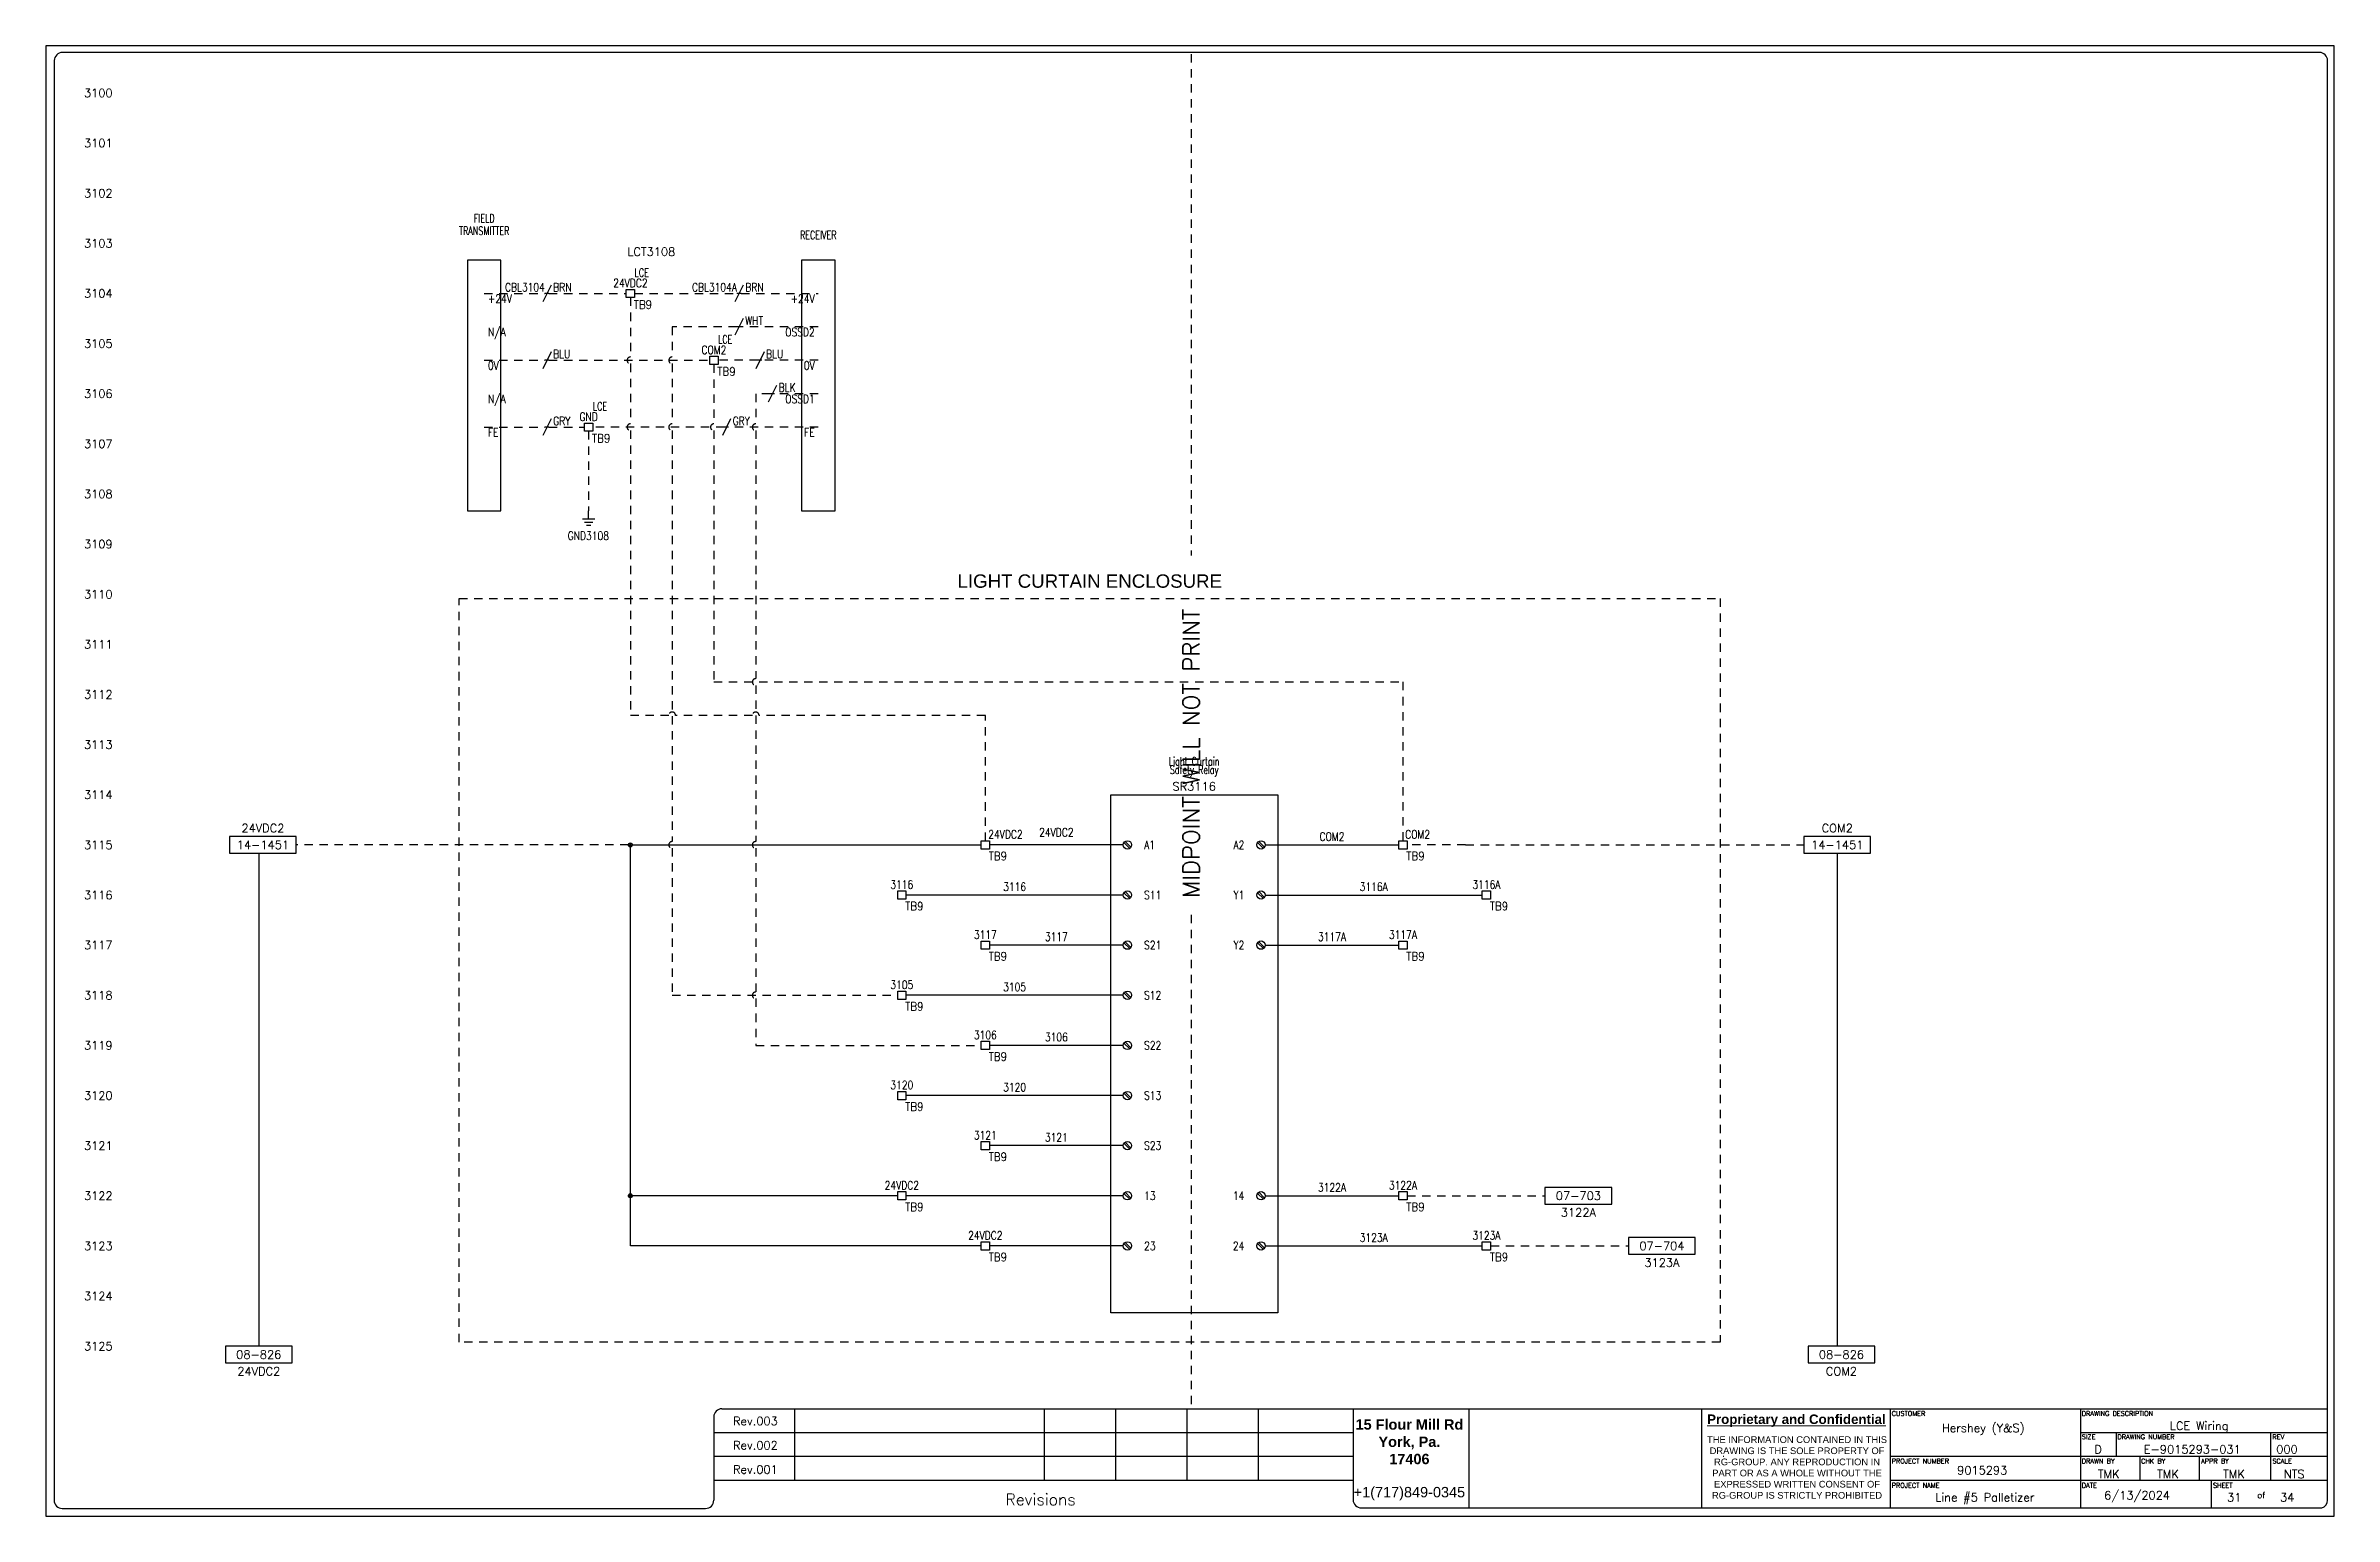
# Model space of a CAD drawing. Header units: inches. Extents: x 0 to 34.2, y 0 to 22.
import ezdxf
from ezdxf.enums import TextEntityAlignment as Align

# ---------------------------------------------------------------- set-up
doc = ezdxf.new("R2010")
doc.units = ezdxf.units.IN
doc.header["$MEASUREMENT"] = 0
doc.linetypes.add('HIDDEN2', pattern=[0.1875, 0.125, -0.0625])
for name, color, linetype in [('BLK_18AWG', 250, 'Continuous'), ('BLU_18AWG', 5, 'Continuous'), ('BLU_WHT_18AWG', 4, 'Continuous'), ('BRN_18AWG', 44, 'Continuous'), ('DESC', 150, 'Continuous'), ('GRY_18AWG', 253, 'Continuous'), ('LOC', 8, 'Continuous'), ('LOCBOX', 3, 'HIDDEN2'), ('MISC', 7, 'Continuous'), ('SYMS', 7, 'Continuous'), ('TAGS', 1, 'Continuous'), ('TB_LABELS', 1, 'Continuous'), ('TERMS', 3, 'Continuous'), ('WHT_18AWG', 7, 'Continuous'), ('WIREFIXED', 7, 'Continuous'), ('WIRENO', 3, 'Continuous'), ('WIREREF', 50, 'Continuous'), ('XREF', 7, 'Continuous')]:
    doc.layers.add(name, color=color, linetype=linetype)
doc.layers.add('MidPoint', color=210, linetype='HIDDEN2', plot=False)
doc.styles.add('Annotative', font='arial.ttf')
doc.styles.add('Fields', font='simplex.shx', dxfattribs={"height": 0.185})
doc.styles.get("Standard").update_dxf_attribs({"font": 'arial.ttf'})
doc.styles.add('Title_Block', font='simplex.shx', dxfattribs={"height": 0.185})
doc.styles.add('WD', font='romans.shx', dxfattribs={"height": 0.185})

msp = doc.modelspace()

# ---------------------------------------------------------------- texts
at = {"style": 'WD'}
for s, p in [('3101', (1, 20.5)), ('3102', (1, 19.75)), ('3103', (1, 19)), ('3104', (1, 18.25)), ('3105', (1, 17.5)), ('3106', (1, 16.75)), ('3107', (1, 16)), ('3108', (1, 15.25)), ('3109', (1, 14.5)), ('3110', (1, 13.75)), ('3111', (1, 13)), ('3112', (1, 12.25)), ('3113', (1, 11.5)), ('3114', (1, 10.75)), ('3115', (1, 10)), ('3116', (1, 9.25)), ('3117', (1, 8.5)), ('3118', (1, 7.75)), ('3119', (1, 7)), ('3120', (1, 6.25)), ('3121', (1, 5.5)), ('3122', (1, 4.75)), ('3123', (1, 4)), ('3124', (1, 3.25)), ('3125', (1, 2.5))]:
    msp.add_text(s, height=0.125, dxfattribs=at).set_placement(p, align=Align.MIDDLE_RIGHT)
at = {"layer": 'LOCBOX'}
msp.add_text('LIGHT CURTAIN ENCLOSURE', height=0.2, dxfattribs=at).set_placement((15.625, 13.787), align=Align.BOTTOM_CENTER)

# ---------------------------------------------------------------- blocks, each defined once
blk = doc.blocks.new('RG_Master_Ver_4_2_2')
at = {"color": 3}
for p, q in [((0.125, 21.734), (0.125, 0.194)), ((34.028, 21.856), (0.25, 21.856)), ((34.15, 0.194), (34.15, 21.734)), ((9.998, 1.441), (9.998, 0.194)), ((10.12, 1.563), (34.15, 1.563)), ((11.207, 1.563), (11.207, 0.496)), ((14.942, 1.563), (14.942, 0.496)), ((16.009, 1.563), (16.009, 0.496)), ((17.076, 1.563), (17.076, 0.496)), ((18.143, 1.563), (18.143, 0.496)), ((19.566, 1.563), (19.566, 0.203)), ((21.3, 1.563), (21.3, 0.072)), ((24.781, 1.562), (24.781, 0.072)), ((27.605, 1.563), (27.605, 0.072)), ((30.451, 1.563), (30.451, 0.072)), ((9.998, 1.207), (19.566, 1.207)), ((30.451, 1.207), (34.15, 1.207)), ((30.984, 1.207), (30.984, 0.852)), ((33.297, 1.207), (33.297, 0.852)), ((9.998, 0.852), (19.566, 0.852)), ((25.107, 0.852), (25.117, 0.852)), ((27.605, 0.852), (34.15, 0.852)), ((27.959, 0.852), (27.961, 0.852)), ((31.34, 0.852), (31.34, 0.496)), ((32.229, 0.852), (32.229, 0.496)), ((33.297, 0.852), (33.297, 0.496)), ((9.998, 0.496), (19.566, 0.496)), ((27.605, 0.496), (34.15, 0.496)), ((32.407, 0.496), (32.407, 0.085)), ((0.247, 0.072), (9.875, 0.072)), ((19.689, 0.081), (34.062, 0.081))]:
    blk.add_line(p, q, dxfattribs=at)
blk.add_lwpolyline([(0, -0.044), (34.25, -0.044), (34.25, 21.956), (0, 21.956)], close=True, dxfattribs=at)
for centre, radius, start, end in [((0.25, 21.734), 0.122, 90, 180), ((34.028, 21.734), 0.122, 0, 90), ((10.12, 1.441), 0.122, 90, 180), ((0.247, 0.194), 0.122, 180, 270), ((9.875, 0.194), 0.122, 270, 360), ((19.689, 0.203), 0.122, 180, 270), ((34.035, 0.192), 0.115, 283.6956, 0.7965)]:
    blk.add_arc(centre, radius, start, end, dxfattribs=at)
at = {"layer": 'MidPoint'}
for p, q in [((17.141, 21.831), (17.141, 14.331)), ((17.141, 8.956), (17.141, 1.581))]:
    blk.add_line(p, q, dxfattribs=at)
at = {"style": 'Title_Block'}
for s, width, heights, insert, char_height, attachment_point in [('\\pxqc;Rev.003', 1.24498, [0], (9.998, 1.442), 0.125, 1), ('\\pxqc;Rev.002', 1.24498, [0], (9.998, 1.08), 0.125, 1), ('\\pxqc;Rev.001', 1.24498, [0], (9.998, 0.717), 0.125, 1), ('\\pxqc;Revisions', 9.42628, [0.392], (14.889, 0.206), 0.17145, 5)]:
    blk.add_mtext_dynamic_manual_height_columns(s, width=width, gutter_width=0.857, heights=heights, dxfattribs=dict(at, insert=insert, char_height=char_height, attachment_point=attachment_point))
at = {"color": 3, "insert": (20.409, 1.406), "char_height": 0.14228, "attachment_point": 2}
blk.add_mtext_dynamic_manual_height_columns('{\\fArial|b1|i0|c0|p34;\\H1.08937x;15 Flour Mill Rd\\PYork, Pa. \\P17406}\\P\\P{\\H1.08937x;+1(717)849-0345}', width=1.73509, gutter_width=0.69, heights=[0], dxfattribs=at)
at = {"color": 3, "linetype": 'Continuous', "lineweight": 20, "insert": (26.201, 1.478), "char_height": 0.14228, "width": 2.80179, "attachment_point": 2, "style": 'Annotative'}
blk.add_mtext('{\\fArial|b1|i0|c0|p34;\\LProprietary and Confidential}', dxfattribs=at)
at = {"color": 3, "insert": (26.21, 1.152), "char_height": 0.1, "width": 2.78538, "attachment_point": 2, "style": 'Annotative'}
blk.add_mtext('THE INFORMATION CONTAINED IN THIS DRAWING IS THE SOLE PROPERTY OF RG-GROUP. ANY REPRODUCTION IN PART OR AS A WHOLE WITHOUT THE EXPRESSED WRITTEN CONSENT OF RG-GROUP IS STRICTLY PROHIBITED', dxfattribs=at)
at = {"insert": (30.807, 0.331), "char_height": 0.125, "attachment_point": 1, "style": 'Fields'}
blk.add_mtext('6/13/2024', dxfattribs=at)
at = {"style": 'Fields'}
for tag, p in [('DESCRIPTION_3', (13.116, 1.307)), ('DRN_3', (15.472, 1.307)), ('CHK_3', (16.529, 1.307)), ('APP_3', (17.552, 1.307)), ('DATE_3', (18.829, 1.307)), ('DRAWING_DESC', (32.229, 1.246)), ('DESCRIPTION_2', (13.116, 0.951)), ('DRN_2', (15.472, 0.951)), ('CHK_2', (16.529, 0.951)), ('APP_2', (17.552, 0.951)), ('DATE_2', (18.829, 0.951)), ('CUSTOMER', (28.997, 1.214)), ('DRAWING_#', (32.125, 0.894)), ('DESCRIPTION_1', (13.116, 0.596)), ('DRN_1', (15.472, 0.596)), ('CHK_1', (16.529, 0.596)), ('APP_1', (17.552, 0.596)), ('DATE_1', (18.829, 0.596)), ('PROJECT_#', (28.981, 0.581)), ('SIZE', (30.715, 0.894)), ('REV', (33.543, 0.894)), ('DRN_BY', (30.875, 0.524)), ('CHK_BY', (31.762, 0.524)), ('APP_BY', (32.75, 0.524)), ('SCALE', (33.652, 0.524)), ('PROJECT_NAME', (29.021, 0.176)), ('SHEETNUM', (32.753, 0.176)), ('TTL_SHTS', (33.547, 0.176))]:
    blk.add_attdef(tag, text='', height=0.125, dxfattribs=at).set_placement(p, align=Align.CENTER)
at = {"style": 'Fields', "flags": 9}
blk.add_attdef('WD_TB', (9.953, 0.194), '', height=0.0638, dxfattribs=at)
at = {"layer": 'MidPoint', "insert": (17.016, 9.206), "char_height": 0.25, "attachment_point": 1, "rotation": 90, "style": 'Fields'}
blk.add_mtext_dynamic_manual_height_columns('MIDPOINT WILL NOT PRINT', width=5.375, gutter_width=0.575, heights=[0], dxfattribs=at)
at = {"layer": 'TB_LABELS', "style": 'WD'}
for s, height, p in [('CUSTOMER', 0.0711, (27.627, 1.528)), ('DRAWING DESCRIPTION', 0.07114, (30.472, 1.528)), ('SIZE', 0.0711, (30.472, 1.179)), ('DRAWING NUMBER', 0.07114, (31.006, 1.179)), ('REV', 0.0711, (33.325, 1.179)), ('PROJECT NUMBER', 0.07114, (27.627, 0.816)), ('DRAWN BY', 0.0711, (30.472, 0.816)), ('CHK BY', 0.0711, (31.359, 0.816)), ('APPR BY', 0.0711, (32.258, 0.816)), ('SCALE', 0.0711, (33.325, 0.816)), ('PROJECT NAME', 0.07114, (27.627, 0.453)), ('DATE', 0.0711, (30.472, 0.453)), ('SHEET', 0.0711, (32.436, 0.453)), ('of', 0.0925, (33.098, 0.318))]:
    blk.add_text(s, height=height, dxfattribs=at).set_placement(p, align=Align.TOP_LEFT)
blk = doc.blocks.new('WD_MLRH')
at = {"style": 'WD'}
blk.add_attdef('RUNGFIRST', text='', height=0.125, dxfattribs=at).set_placement((-0.25, 0), align=Align.MIDDLE_RIGHT)
at = {"style": 'WD', "flags": 1}
for tag, p in [('WIRE-START', (-0.25, -0.356)), ('RUNGHORV', (-0.25, -0.127)), ('WIREMODE', (-0.25, -0.281)), ('RUNGDIST', (-0.25, -0.2)), ('RUNGCNT', (-0.25, -0.237)), ('RUNGINC', (-0.25, -0.163)), ('WIREFMT', (-0.25, -0.321)), ('WIRE-GSUF', (-0.25, -0.396)), ('PH3SPACE', (-0.25, -0.437))]:
    blk.add_attdef(tag, text='', height=0.025, dxfattribs=at).set_placement(p, align=Align.RIGHT)
blk = doc.blocks.new('HCR1_AB_440R_DXR2')
for p, q in [((0, 7.75), (2.5, 7.75)), ((0, 0), (0, 7.75)), ((2.5, 7.75), (2.5, 0)), ((0.198, 7.035), (0.285, 6.948)), ((0.215, 7.052), (0.302, 6.965)), ((2.198, 7.035), (2.285, 6.948)), ((2.215, 7.052), (2.302, 6.965)), ((0.198, 6.285), (0.285, 6.198)), ((0.215, 6.302), (0.302, 6.215)), ((2.198, 6.285), (2.285, 6.198)), ((2.215, 6.302), (2.302, 6.215)), ((0.198, 5.535), (0.285, 5.448)), ((0.215, 5.552), (0.302, 5.465)), ((2.198, 5.535), (2.285, 5.448)), ((2.215, 5.552), (2.302, 5.465)), ((0.215, 4.802), (0.302, 4.715)), ((0.198, 4.785), (0.285, 4.698)), ((0.198, 4.035), (0.285, 3.948)), ((0.215, 4.052), (0.302, 3.965)), ((0.198, 3.285), (0.285, 3.198)), ((0.215, 3.302), (0.302, 3.215)), ((0.198, 2.535), (0.285, 2.448)), ((0.215, 2.552), (0.302, 2.465)), ((0.198, 1.785), (0.285, 1.698)), ((0.215, 1.802), (0.302, 1.715)), ((2.198, 1.785), (2.285, 1.698)), ((2.215, 1.802), (2.302, 1.715)), ((0.198, 1.035), (0.285, 0.948)), ((0.215, 1.052), (0.302, 0.965)), ((2.198, 1.035), (2.285, 0.948)), ((2.215, 1.052), (2.302, 0.965)), ((2.5, 0), (0, 0))]:
    blk.add_line(p, q)
for centre in [(0.25, 7), (2.25, 7), (0.25, 6.25), (2.25, 6.25), (0.25, 5.5), (2.25, 5.5), (0.25, 4.75), (0.25, 4), (0.25, 3.25), (0.25, 2.5), (0.25, 1.75), (2.25, 1.75), (0.25, 1), (2.25, 1)]:
    blk.add_circle(centre, 0.0625)
at = {"style": 'WD', "width": 0.7}
for tag, p in [('DESC1', (1.25, 8.25)), ('INST', (1.25, 8.5)), ('LOC', (1.25, 8.375)), ('DESC2', (1.25, 8.125)), ('DESC3', (1.25, 8))]:
    blk.add_attdef(tag, text='', height=0.125, dxfattribs=at).set_placement(p, align=Align.MIDDLE_CENTER)
at = {"style": 'WD'}
blk.add_attdef('TAG1', text='', height=0.125, dxfattribs=at).set_placement((1.25, 7.875), align=Align.MIDDLE_CENTER)
at = {"style": 'WD', "flags": 9}
for tag, p in [('MFG', (1.25, 7.625)), ('CAT', (1.25, 7.5)), ('ASSYCODE', (1.25, 7.375)), ('FAMILY', (1.25, 7.25))]:
    blk.add_attdef(tag, text='', height=0.125, dxfattribs=at).set_placement(p, align=Align.MIDDLE_CENTER)
at = {"style": 'WD', "flags": 1}
for tag, p in [('X4TERM01', (0.188, 7)), ('X1TERM10', (2.312, 7)), ('X4TERM02', (0.188, 6.25)), ('X1TERM11', (2.312, 6.25)), ('X4TERM03', (0.188, 5.5)), ('X1TERM12', (2.312, 5.5)), ('X4TERM04', (0.188, 4.75)), ('X4TERM05', (0.188, 4)), ('X4TERM08', (0.188, 3.25)), ('X4TERM09', (0.188, 2.5)), ('X4TERM06', (0.188, 1.75)), ('X1TERM13', (2.312, 1.75)), ('X4TERM07', (0.188, 1)), ('X1TERM14', (2.312, 1))]:
    blk.add_attdef(tag, p, '', height=0.005, dxfattribs=at)
at = {"style": 'WD', "width": 0.8}
for tag, p in [('TERM01', (0.5, 7)), ('TERM02', (0.5, 6.25)), ('TERM03', (0.5, 5.5)), ('TERM04', (0.5, 4.75)), ('TERM05', (0.5, 4)), ('TERM08', (0.5, 3.25)), ('TERM09', (0.5, 2.5)), ('TERM06', (0.5, 1.75)), ('TERM07', (0.5, 1))]:
    blk.add_attdef(tag, text='', height=0.125, dxfattribs=at).set_placement(p, align=Align.MIDDLE_LEFT)
for tag, p in [('TERM10', (2, 7)), ('TERM11', (2, 6.25)), ('TERM12', (2, 5.5)), ('TERM13', (2, 1.75)), ('TERM14', (2, 1))]:
    blk.add_attdef(tag, text='', height=0.125, dxfattribs=at).set_placement(p, align=Align.MIDDLE_RIGHT)
blk = doc.blocks.new('HT0W01')
for p, q in [((-0.062, 0.062), (0.062, 0.062)), ((-0.062, -0.062), (-0.062, 0.062)), ((0.062, 0.062), (0.062, -0.062)), ((0.062, -0.062), (-0.062, -0.062))]:
    blk.add_line(p, q)
at = {"style": 'WD'}
for tag, p, width in [('INST', (0.062, 0.42), 0.7), ('LOC', (0.062, 0.25), 0.7), ('DESC1', (0.05, -0.385), 0.8)]:
    blk.add_attdef(tag, p, '', height=0.125, dxfattribs=dict(at, width=width))
at = {"linetype": 'Continuous', "style": 'WD', "width": 0.8, "flags": 8}
blk.add_attdef('WIRENO', text='', height=0.125, dxfattribs=at).set_placement((0, 0.094), align=Align.CENTER)
at = {"style": 'WD', "flags": 1}
for tag, p, height in [('X4TERM01', (-0.062, 0), 0.0125), ('X4TERMDESC01', (-0.055, -0.023), 0.025), ('X2TERMDESC01', (-0.006, 0.029), 0.025), ('STRIPSEQ', (0, 0), 0.00125), ('X2TERM01', (0, 0.062), 0.0125), ('X1TERMDESC01', (0.039, 0.007), 0.025), ('X1TERM01', (0.062, 0), 0.0125), ('LINKTERM', (0, -0.002), 0.00125), ('X8TERM01', (0, -0.062), 0.0125), ('X8TERMDESC01', (0, -0.054), 0.025)]:
    blk.add_attdef(tag, p, '', height=height, dxfattribs=at)
at = {"linetype": 'Continuous', "style": 'WD', "width": 0.8, "flags": 1}
blk.add_attdef('MFG', text='', height=0.109, dxfattribs=at).set_placement((0.088, -0.406), align=Align.RIGHT)
at = {"linetype": 'Continuous', "style": 'WD'}
for tag, p, height, width, flags in [('TAGSTRIP', (0.05, -0.229), 0.125, 0.9, 8), ('CAT', (0.213, -0.406), 0.109, 0.8, 1), ('DESC2', (0.05, -0.541), 0.125, 0.8, 8), ('DESC3', (0.05, -0.698), 0.125, 0.8, 8)]:
    blk.add_attdef(tag, p, '', height=height, dxfattribs=dict(at, width=width, flags=flags))
at = {"style": 'WD', "width": 0.7, "flags": 1}
blk.add_attdef('ASSYCODE', (0.062, -0.281), '', height=0.01, dxfattribs=at)
blk = doc.blocks.new('WD_WNH')
at = {"linetype": 'Continuous', "style": 'WD', "width": 0.8}
blk.add_attdef('WIRENO', text='', height=0.125, dxfattribs=at).set_placement((0, 0.062), align=Align.CENTER)
at = {"style": 'WD', "flags": 1}
for tag, p in [('W01USER', (0, 0.078)), ('W02USER', (0, 0.07)), ('W03USER', (0, 0.062)), ('W04USER', (0, 0.055)), ('W05USER', (0, 0.047)), ('W06USER', (0, 0.039)), ('W07USER', (0, 0.031)), ('W08USER', (0, 0.023)), ('W09USER', (0, 0.016)), ('W10USER', (0, 0.008))]:
    blk.add_attdef(tag, text='', height=0.005, dxfattribs=at).set_placement(p, align=Align.CENTER)
blk = doc.blocks.new('HDV1_LC_XMITTER_01')
for points in [[(0, 0), (0.5, 0), (0.5, 3.75), (0, 3.75)], [(5, 0), (5.5, 0), (5.5, 3.75), (5, 3.75)]]:
    blk.add_lwpolyline(points, close=True)
at = {"style": 'WD', "width": 0.7}
for tag, p in [('INST', (0.25, 4.438)), ('DESC1', (0.25, 4.125)), ('LOC', (0.25, 4.312)), ('DESC2', (5.25, 4.062)), ('DESC3', (0.25, 3.938)), ('XREF', (0.25, 0.062))]:
    blk.add_attdef(tag, text='', height=0.125, dxfattribs=at).set_placement(p, align=Align.CENTER)
at = {"style": 'WD'}
for tag, p, height, flags in [('FAMILY', (0.455, 3.777), 0.01, 9), ('X1TERM01', (0.25, 3.25), 0.005, 1), ('X4TERM06', (5.25, 3.25), 0.005, 1), ('X1TERM02', (0.25, 2.75), 0.005, 1), ('X4TERM07', (5.25, 2.75), 0.005, 1), ('X1TERM03', (0.25, 2.25), 0.005, 1), ('X4TERM08', (5.25, 2.25), 0.005, 1), ('X1TERM04', (0.25, 1.75), 0.005, 1), ('X4TERM09', (5.25, 1.75), 0.005, 1), ('X1TERM05', (0.25, 1.25), 0.005, 1), ('X4TERM10', (5.25, 1.25), 0.005, 1)]:
    blk.add_attdef(tag, p, '', height=height, dxfattribs=dict(at, flags=flags))
blk.add_attdef('TAG1', text='', height=0.125, dxfattribs=at).set_placement((2.75, 3.812), align=Align.CENTER)
at = {"style": 'WD', "flags": 9}
for tag, p in [('ASSYCODE', (0.48, 3.696)), ('MFG', (0.478, 3.714)), ('CAT', (0.48, 3.733))]:
    blk.add_attdef(tag, text='', height=0.01, dxfattribs=at).set_placement(p, align=Align.CENTER)
at = {"style": 'WD', "width": 0.8}
for tag, p in [('TERM01', (0.305, 3.235)), ('TERM02', (0.305, 2.735)), ('TERM03', (0.305, 2.235)), ('TERM04', (0.305, 1.735)), ('TERM05', (0.305, 1.235))]:
    blk.add_attdef(tag, text='', height=0.125, dxfattribs=at).set_placement(p, align=Align.TOP_LEFT)
for tag, p in [('TERM06', (5.195, 3.235)), ('TERM07', (5.195, 2.735)), ('TERM08', (5.195, 2.235)), ('TERM09', (5.195, 1.735)), ('TERM10', (5.195, 1.235))]:
    blk.add_attdef(tag, text='', height=0.125, dxfattribs=at).set_placement(p, align=Align.TOP_RIGHT)
blk = doc.blocks.new('VGND2')
for p, q in [((0, -0.125), (0, 0)), ((0.09375, -0.125), (-0.09375, -0.125)), ((-0.0625, -0.171875), (0.0625, -0.171875)), ((-0.03125, -0.21875), (0.03125, -0.21875))]:
    blk.add_line(p, q)
at = {"style": 'WD', "flags": 1}
for tag in ['ASSYCODE', 'X2TERM01', 'CAT', 'FAMILY', 'MFG']:
    blk.add_attdef(tag, (0, 0), '', height=0.01, dxfattribs=at)
at = {"style": 'WD', "width": 0.8}
for tag, p in [('INST', (0.15625, 0.125)), ('LOC', (0.15625, -0.03125)), ('TAG1', (0.15625, -0.1875)), ('DESC1', (0.15625, -0.34375)), ('DESC2', (0.15625, -0.5))]:
    blk.add_attdef(tag, text='', height=0.125, dxfattribs=at).set_placement(p, align=Align.MIDDLE_LEFT)
blk = doc.blocks.new('WDDOT')
for radius in [0.03, 0.0187, 0.00929]:
    blk.add_circle((0, 0), radius)
blk = doc.blocks.new('HA2S1_REF_1')
for p, q in [((0, 0.25), (0, 0)), ((1, 0.25), (0, 0.25)), ((0, 0), (1, 0)), ((1, 0), (1, 0.25))]:
    blk.add_line(p, q)
at = {"style": 'WD', "flags": 1}
blk.add_attdef('SIGCODE', text='', height=0.125, dxfattribs=at).set_placement((0.5, 0.3125), align=Align.CENTER)
at = {"style": 'WD'}
for tag, p in [('XREF', (0.5, 0.0625)), ('DESC1', (0.5, -0.1875))]:
    blk.add_attdef(tag, text='', height=0.125, dxfattribs=at).set_placement(p, align=Align.CENTER)
blk = doc.blocks.new('HA2D1_REF_1')
for p, q in [((0, 0.25), (0, 0)), ((1, 0.25), (0, 0.25)), ((0, 0), (1, 0)), ((1, 0), (1, 0.25))]:
    blk.add_line(p, q)
at = {"style": 'WD'}
for tag, p in [('DESC1', (0.5, 0.3125)), ('XREF', (0.5, 0.0625))]:
    blk.add_attdef(tag, text='', height=0.125, dxfattribs=at).set_placement(p, align=Align.CENTER)
at = {"style": 'WD', "flags": 1}
blk.add_attdef('SIGCODE', text='', height=0.125, dxfattribs=at).set_placement((0.5, -0.125), align=Align.CENTER)
blk = doc.blocks.new('HW01')
for p, q in [((0.062, 0.125), (-0.062, -0.125)), ((0.031, 0), (-0.031, 0))]:
    blk.add_line(p, q)
at = {"style": 'WD', "width": 0.7, "flags": 1}
for tag, p in [('INST', (0, 0.357)), ('LOC', (0, 0.188)), ('DESC1', (0, -0.456)), ('XREF', (0, -0.3)), ('DESC2', (0, -0.613))]:
    blk.add_attdef(tag, text='', height=0.125, dxfattribs=at).set_placement(p, align=Align.CENTER)
at = {"style": 'WD', "width": 0.8}
blk.add_attdef('TAG1', text='', height=0.125, dxfattribs=at).set_placement((-0.031, 0.031), align=Align.RIGHT)
at = {"style": 'WD', "flags": 1}
for tag, p in [('X4TERM01', (-0.031, 0)), ('X1TERM01', (0.031, 0))]:
    blk.add_attdef(tag, p, '', height=0.0125, dxfattribs=at)
at = {"linetype": 'Continuous', "style": 'WD', "flags": 9}
blk.add_attdef('ASSYCODE', text='', height=0.01, dxfattribs=at).set_placement((0.029, 0.042), align=Align.CENTER)
at = {"style": 'WD'}
for tag, p in [('X2LINK', (0, 0.125)), ('X8LINK', (0, -0.125))]:
    blk.add_attdef(tag, p, '', height=0.01, dxfattribs=at)
at = {"style": 'WD', "flags": 9}
blk.add_attdef('FAMILY', text='', height=0.01, dxfattribs=at).set_placement((0.023, 0.118), align=Align.CENTER)
at = {"style": 'WD', "width": 0.8}
blk.add_attdef('RATING1', (0.094, 0.031), '', height=0.125, dxfattribs=at)
at = {"style": 'WD', "width": 0.8, "flags": 1}
blk.add_attdef('MFG', text='', height=0.0938, dxfattribs=at).set_placement((-0.125, -0.031), align=Align.TOP_RIGHT)
blk.add_attdef('CAT', text='', height=0.0938, dxfattribs=at).set_placement((0.031, -0.031), align=Align.TOP_LEFT)
blk = doc.blocks.new('HW02')
for p, q in [((0.062, 0.125), (-0.062, -0.125)), ((0.031, 0), (-0.031, 0))]:
    blk.add_line(p, q)
at = {"style": 'WD', "width": 0.7, "flags": 1}
for tag, p in [('INST', (0, 0.357)), ('LOC', (0, 0.188)), ('DESC1', (0, -0.456)), ('XREF', (0, -0.3)), ('DESC2', (0, -0.613))]:
    blk.add_attdef(tag, text='', height=0.125, dxfattribs=at).set_placement(p, align=Align.CENTER)
at = {"style": 'WD', "width": 0.8}
blk.add_attdef('TAG2', text='', height=0.125, dxfattribs=at).set_placement((-0.031, 0.031), align=Align.RIGHT)
at = {"style": 'WD', "flags": 1}
for tag, p in [('X4TERM01', (-0.031, 0)), ('X1TERM01', (0.031, 0))]:
    blk.add_attdef(tag, p, '', height=0.0125, dxfattribs=at)
at = {"style": 'WD'}
for tag, p in [('X2LINK', (0, 0.125)), ('X8LINK', (0, -0.125))]:
    blk.add_attdef(tag, p, '', height=0.01, dxfattribs=at)
at = {"style": 'WD', "flags": 9}
blk.add_attdef('FAMILY', text='', height=0.01, dxfattribs=at).set_placement((0.023, 0.118), align=Align.CENTER)
at = {"style": 'WD', "width": 0.8}
blk.add_attdef('RATING1', (0.094, 0.031), '', height=0.125, dxfattribs=at)

# ---------------------------------------------------------------- linework, layer by layer
at = {"layer": 'BLK_18AWG', "linetype": 'HIDDEN2'}
for p, q in [((10.625, 16.75), (10.625, 16.3)), ((10.844, 16.75), (10.625, 16.75)), ((11.562, 16.75), (10.906, 16.75)), ((10.625, 16.2), (10.625, 12.488)), ((10.625, 12.387), (10.625, 10.05)), ((10.625, 9.95), (10.625, 7.8)), ((10.625, 7.7), (10.625, 7)), ((10.625, 7), (14, 7))]:
    msp.add_line(p, q, dxfattribs=at)
for centre in [(10.625, 16.25), (10.625, 12.438), (10.625, 10), (10.625, 7.75)]:
    msp.add_arc(centre, 0.05, 90, 270, dxfattribs=at)
at = {"layer": 'BLU_18AWG', "linetype": 'HIDDEN2'}
for p, q in [((6.562, 17.25), (7.469, 17.25)), ((7.531, 17.25), (9.938, 17.25)), ((10, 17.188), (10, 16.3)), ((10.656, 17.25), (10.062, 17.25)), ((11.562, 17.25), (10.719, 17.25)), ((10, 16.2), (10, 12.438)), ((10, 12.438), (20.312, 12.438)), ((20.312, 12.438), (20.312, 10.062)), ((8.72, 10), (3.75, 10)), ((20.375, 4.75), (22.438, 4.75)), ((21.625, 4), (23.688, 4))]:
    msp.add_line(p, q, dxfattribs=at)
at = {"layer": 'BLU_18AWG'}
for p, q in [((8.75, 10), (14, 10)), ((8.75, 4), (8.75, 10)), ((16.125, 10), (14.125, 10)), ((3.188, 9.875), (3.188, 2.5)), ((16.125, 9.25), (12.875, 9.25)), ((18.25, 9.25), (21.5, 9.25)), ((16.125, 8.5), (14.125, 8.5)), ((18.25, 8.5), (20.25, 8.5)), ((16.125, 7.75), (12.875, 7.75)), ((16.125, 7), (14.125, 7)), ((16.125, 6.25), (12.875, 6.25)), ((16.125, 5.5), (14.125, 5.5)), ((12.75, 4.75), (8.75, 4.75)), ((16.125, 4.75), (12.875, 4.75)), ((18.25, 4.75), (20.25, 4.75)), ((14, 4), (8.75, 4)), ((16.125, 4), (14.125, 4)), ((18.25, 4), (21.5, 4))]:
    msp.add_line(p, q, dxfattribs=at)
at = {"layer": 'BLU_18AWG', "linetype": 'HIDDEN2'}
msp.add_arc((10, 16.25), 0.05, 90, 270, dxfattribs=at)
at = {"layer": 'BLU_WHT_18AWG'}
for p, q in [((18.25, 10), (20.25, 10)), ((26.812, 9.875), (26.812, 2.5))]:
    msp.add_line(p, q, dxfattribs=at)
at = {"layer": 'BLU_WHT_18AWG', "linetype": 'HIDDEN2'}
for q in [(20.375, 10), (26.312, 10)]:
    msp.add_line((21.25, 10), q, dxfattribs=at)
at = {"layer": 'BRN_18AWG', "linetype": 'HIDDEN2'}
for p, q in [((6.562, 18.25), (7.469, 18.25)), ((7.531, 18.25), (8.688, 18.25)), ((8.75, 18.188), (8.75, 17.3)), ((8.812, 18.25), (10.344, 18.25)), ((10.406, 18.25), (11.562, 18.25)), ((8.75, 17.2), (8.75, 16.3)), ((8.75, 16.2), (8.75, 11.938)), ((9.325, 11.938), (8.75, 11.938)), ((10.575, 11.938), (9.425, 11.938)), ((14.062, 11.938), (10.675, 11.938)), ((14.062, 10.062), (14.062, 11.938))]:
    msp.add_line(p, q, dxfattribs=at)
for centre, start, end in [((8.75, 17.25), 90, 270), ((8.75, 16.25), 90, 270), ((9.375, 11.938), 0, 180), ((10.625, 11.938), 0, 180)]:
    msp.add_arc(centre, 0.05, start, end, dxfattribs=at)
at = {"layer": 'GRY_18AWG', "linetype": 'HIDDEN2'}
for p, q in [((6.562, 16.25), (7.469, 16.25)), ((7.531, 16.25), (8.062, 16.25)), ((8.125, 16.188), (8.125, 15)), ((10.156, 16.25), (8.188, 16.25)), ((11.562, 16.25), (10.219, 16.25))]:
    msp.add_line(p, q, dxfattribs=at)
at = {"layer": 'LOCBOX'}
msp.add_lwpolyline([(6.188, 13.688), (25.062, 13.688), (25.062, 2.562), (6.188, 2.562)], close=True, dxfattribs=at)
at = {"layer": 'WHT_18AWG', "linetype": 'HIDDEN2'}
for p, q in [((9.375, 17.75), (9.375, 17.3)), ((10.344, 17.75), (9.375, 17.75)), ((11.562, 17.75), (10.406, 17.75)), ((9.375, 17.2), (9.375, 16.3)), ((9.375, 16.2), (9.375, 10.05)), ((9.375, 9.95), (9.375, 7.75)), ((9.375, 7.75), (12.75, 7.75))]:
    msp.add_line(p, q, dxfattribs=at)
for centre in [(9.375, 17.25), (9.375, 16.25), (9.375, 10)]:
    msp.add_arc(centre, 0.05, 90, 270, dxfattribs=at)

# ---------------------------------------------------------------- block references
ref = msp.add_blockref('RG_Master_Ver_4_2_2', (0, 0))
ref.add_attrib('CUSTOMER', 'Hershey (Y&S)', dxfattribs={"height": 0.125, "style": 'Fields'}).set_placement((28.997, 1.214), align=Align.CENTER)
ref.add_attrib('DRAWING_DESC', 'LCE Wiring', dxfattribs={"height": 0.125, "style": 'Fields'}).set_placement((32.229, 1.246), align=Align.CENTER)
ref.add_attrib('PROJECT_#', '9015293', dxfattribs={"height": 0.125, "style": 'Fields'}).set_placement((28.981, 0.581), align=Align.CENTER)
ref.add_attrib('PROJECT_NAME', 'Line #5 Palletizer', dxfattribs={"height": 0.125, "style": 'Fields'}).set_placement((29.021, 0.176), align=Align.CENTER)
ref.add_attrib('SIZE', 'D', dxfattribs={"height": 0.125, "style": 'Fields'}).set_placement((30.715, 0.894), align=Align.CENTER)
ref.add_attrib('APP_BY', 'TMK', dxfattribs={"height": 0.125, "style": 'Fields'}).set_placement((32.75, 0.524), align=Align.CENTER)
ref.add_attrib('DRAWING_#', 'E-9015293-031', dxfattribs={"height": 0.125, "style": 'Fields'}).set_placement((32.125, 0.894), align=Align.CENTER)
ref.add_attrib('REV', '000', dxfattribs={"height": 0.125, "style": 'Fields'}).set_placement((33.543, 0.894), align=Align.CENTER)
ref.add_attrib('SCALE', 'NTS', dxfattribs={"height": 0.125, "style": 'Fields'}).set_placement((33.652, 0.524), align=Align.CENTER)
ref.add_attrib('DRN_BY', 'TMK', dxfattribs={"height": 0.125, "style": 'Fields'}).set_placement((30.875, 0.524), align=Align.CENTER)
ref.add_attrib('CHK_BY', 'TMK', dxfattribs={"height": 0.125, "style": 'Fields'}).set_placement((31.762, 0.524), align=Align.CENTER)
ref.add_attrib('SHEETNUM', '31', dxfattribs={"height": 0.125, "style": 'Fields'}).set_placement((32.753, 0.176), align=Align.CENTER)
ref.add_attrib('TTL_SHTS', '34', dxfattribs={"height": 0.125, "style": 'Fields'}).set_placement((33.547, 0.176), align=Align.CENTER)
msp.add_blockref('WD_MLRH', (1.25, 21.25)).add_auto_attribs({'RUNGFIRST': '3100'})
at = {"layer": 'SYMS'}
ref = msp.add_blockref('HDV1_LC_XMITTER_01', (6.312, 15), dxfattribs=at)
ref.add_attrib('TAG1', 'LCT3108', dxfattribs={"layer": 'TAGS', "height": 0.125, "style": 'WD'}).set_placement((9.062, 18.812), align=Align.CENTER)
ref.add_attrib('DESC1', 'TRANSMITTER', dxfattribs={"layer": 'DESC', "height": 0.125, "style": 'WD', "width": 0.7}).set_placement((6.562, 19.125), align=Align.CENTER)
ref.add_attrib('DESC2', 'RECEIVER', dxfattribs={"layer": 'DESC', "height": 0.125, "style": 'WD', "width": 0.7}).set_placement((11.562, 19.062), align=Align.CENTER)
ref.add_attrib('LOC', 'FIELD', dxfattribs={"layer": 'LOC', "height": 0.125, "style": 'WD', "width": 0.7}).set_placement((6.562, 19.312), align=Align.CENTER)
ref.add_attrib('TERM01', '+24V', dxfattribs={"layer": 'TERMS', "height": 0.125, "style": 'WD', "width": 0.8}).set_placement((6.617, 18.235), align=Align.TOP_LEFT)
ref.add_attrib('TERM02', 'N/A', dxfattribs={"layer": 'TERMS', "height": 0.125, "style": 'WD', "width": 0.8}).set_placement((6.617, 17.735), align=Align.TOP_LEFT)
ref.add_attrib('TERM03', '0V', dxfattribs={"layer": 'TERMS', "height": 0.125, "style": 'WD', "width": 0.8}).set_placement((6.617, 17.235), align=Align.TOP_LEFT)
ref.add_attrib('TERM04', 'N/A', dxfattribs={"layer": 'TERMS', "height": 0.125, "style": 'WD', "width": 0.8}).set_placement((6.617, 16.735), align=Align.TOP_LEFT)
ref.add_attrib('TERM05', 'FE', dxfattribs={"layer": 'TERMS', "height": 0.125, "style": 'WD', "width": 0.8}).set_placement((6.617, 16.235), align=Align.TOP_LEFT)
ref.add_attrib('TERM06', '+24V', dxfattribs={"layer": 'TERMS', "height": 0.125, "style": 'WD', "width": 0.8}).set_placement((11.508, 18.235), align=Align.TOP_RIGHT)
ref.add_attrib('TERM07', 'OSSD2', dxfattribs={"layer": 'TERMS', "height": 0.125, "style": 'WD', "width": 0.8}).set_placement((11.508, 17.735), align=Align.TOP_RIGHT)
ref.add_attrib('TERM08', '0V', dxfattribs={"layer": 'TERMS', "height": 0.125, "style": 'WD', "width": 0.8}).set_placement((11.508, 17.235), align=Align.TOP_RIGHT)
ref.add_attrib('TERM09', 'OSSD1', dxfattribs={"layer": 'TERMS', "height": 0.125, "style": 'WD', "width": 0.8}).set_placement((11.508, 16.735), align=Align.TOP_RIGHT)
ref.add_attrib('TERM10', 'FE', dxfattribs={"layer": 'TERMS', "height": 0.125, "style": 'WD', "width": 0.8}).set_placement((11.508, 16.235), align=Align.TOP_RIGHT)
ref = msp.add_blockref('HT0W01', (8.75, 18.25), dxfattribs=at)
ref.add_attrib('LOC', 'LCE', (8.812, 18.5), dxfattribs={"layer": 'LOC', "height": 0.125, "style": 'WD', "width": 0.7})
ref.add_attrib('WIRENO', '24VDC2', dxfattribs={"layer": 'WIREREF', "linetype": 'Continuous', "height": 0.125, "style": 'WD', "width": 0.8, "flags": 8}).set_placement((8.75, 18.344), align=Align.CENTER)
ref.add_attrib('TAGSTRIP', 'TB9', (8.8, 18.021), dxfattribs={"layer": 'TAGS', "linetype": 'Continuous', "height": 0.125, "style": 'WD', "width": 0.9, "flags": 8})
ref = msp.add_blockref('HW01', (7.5, 18.25), dxfattribs=at)
ref.add_attrib('RATING1', 'BRN', (7.594, 18.281), dxfattribs={"layer": 'MISC', "height": 0.125, "style": 'WD', "width": 0.8})
ref.add_attrib('TAG1', 'CBL3104', dxfattribs={"layer": 'TAGS', "height": 0.125, "style": 'WD', "width": 0.8}).set_placement((7.469, 18.281), align=Align.RIGHT)
ref = msp.add_blockref('HW01', (10.375, 18.25), dxfattribs=at)
ref.add_attrib('RATING1', 'BRN', (10.469, 18.281), dxfattribs={"layer": 'MISC', "height": 0.125, "style": 'WD', "width": 0.8})
ref.add_attrib('TAG1', 'CBL3104A', dxfattribs={"layer": 'TAGS', "height": 0.125, "style": 'WD', "width": 0.8}).set_placement((10.344, 18.281), align=Align.RIGHT)
ref = msp.add_blockref('HW02', (10.375, 17.75), dxfattribs=at)
ref.add_attrib('RATING1', 'WHT', (10.469, 17.781), dxfattribs={"layer": 'MISC', "height": 0.125, "style": 'WD', "width": 0.8})
ref = msp.add_blockref('HT0W01', (10, 17.25), dxfattribs=at)
ref.add_attrib('LOC', 'LCE', (10.062, 17.5), dxfattribs={"layer": 'LOC', "height": 0.125, "style": 'WD', "width": 0.7})
ref.add_attrib('WIRENO', 'COM2', dxfattribs={"layer": 'WIREREF', "linetype": 'Continuous', "height": 0.125, "style": 'WD', "width": 0.8, "flags": 8}).set_placement((10, 17.344), align=Align.CENTER)
ref.add_attrib('TAGSTRIP', 'TB9', (10.05, 17.021), dxfattribs={"layer": 'TAGS', "linetype": 'Continuous', "height": 0.125, "style": 'WD', "width": 0.9, "flags": 8})
ref = msp.add_blockref('HW02', (7.5, 17.25), dxfattribs=at)
ref.add_attrib('RATING1', 'BLU', (7.594, 17.281), dxfattribs={"layer": 'MISC', "height": 0.125, "style": 'WD', "width": 0.8})
ref = msp.add_blockref('HW02', (10.688, 17.25), dxfattribs=at)
ref.add_attrib('RATING1', 'BLU', (10.781, 17.281), dxfattribs={"layer": 'MISC', "height": 0.125, "style": 'WD', "width": 0.8})
ref = msp.add_blockref('HW02', (10.875, 16.75), dxfattribs=at)
ref.add_attrib('RATING1', 'BLK', (10.969, 16.781), dxfattribs={"layer": 'MISC', "height": 0.125, "style": 'WD', "width": 0.8})
ref = msp.add_blockref('HT0W01', (8.125, 16.25), dxfattribs=at)
ref.add_attrib('LOC', 'LCE', (8.188, 16.5), dxfattribs={"layer": 'LOC', "height": 0.125, "style": 'WD', "width": 0.7})
ref.add_attrib('WIRENO', 'GND', dxfattribs={"layer": 'WIREREF', "linetype": 'Continuous', "height": 0.125, "style": 'WD', "width": 0.8, "flags": 8}).set_placement((8.125, 16.344), align=Align.CENTER)
ref.add_attrib('TAGSTRIP', 'TB9', (8.175, 16.021), dxfattribs={"layer": 'TAGS', "linetype": 'Continuous', "height": 0.125, "style": 'WD', "width": 0.9, "flags": 8})
ref = msp.add_blockref('HW02', (7.5, 16.25), dxfattribs=at)
ref.add_attrib('RATING1', 'GRY', (7.594, 16.281), dxfattribs={"layer": 'MISC', "height": 0.125, "style": 'WD', "width": 0.8})
ref = msp.add_blockref('HW02', (10.188, 16.25), dxfattribs=at)
ref.add_attrib('RATING1', 'GRY', (10.281, 16.281), dxfattribs={"layer": 'MISC', "height": 0.125, "style": 'WD', "width": 0.8})
ref = msp.add_blockref('VGND2', (8.125, 15), dxfattribs=at)
ref.add_attrib('TAG1', 'GND3108', dxfattribs={"layer": 'TAGS', "height": 0.125, "style": 'WD', "width": 0.8}).set_placement((7.812, 14.625), align=Align.MIDDLE_LEFT)
ref = msp.add_blockref('HCR1_AB_440R_DXR2', (15.938, 3), dxfattribs=at)
ref.add_attrib('TERM14', '24', dxfattribs={"layer": 'TERMS', "height": 0.125, "style": 'WD', "width": 0.8}).set_placement((17.938, 4), align=Align.MIDDLE_RIGHT)
ref.add_attrib('TERM13', '14', dxfattribs={"layer": 'TERMS', "height": 0.125, "style": 'WD', "width": 0.8}).set_placement((17.938, 4.75), align=Align.MIDDLE_RIGHT)
ref.add_attrib('TERM12', 'Y2', dxfattribs={"layer": 'TERMS', "height": 0.125, "style": 'WD', "width": 0.8}).set_placement((17.938, 8.5), align=Align.MIDDLE_RIGHT)
ref.add_attrib('TERM11', 'Y1', dxfattribs={"layer": 'TERMS', "height": 0.125, "style": 'WD', "width": 0.8}).set_placement((17.938, 9.25), align=Align.MIDDLE_RIGHT)
ref.add_attrib('TERM10', 'A2', dxfattribs={"layer": 'TERMS', "height": 0.125, "style": 'WD', "width": 0.8}).set_placement((17.938, 10), align=Align.MIDDLE_RIGHT)
ref.add_attrib('TERM07', '23', dxfattribs={"layer": 'TERMS', "height": 0.125, "style": 'WD', "width": 0.8}).set_placement((16.438, 4), align=Align.MIDDLE_LEFT)
ref.add_attrib('TERM06', '13', dxfattribs={"layer": 'TERMS', "height": 0.125, "style": 'WD', "width": 0.8}).set_placement((16.438, 4.75), align=Align.MIDDLE_LEFT)
ref.add_attrib('TERM05', 'S22', dxfattribs={"layer": 'TERMS', "height": 0.125, "style": 'WD', "width": 0.8}).set_placement((16.438, 7), align=Align.MIDDLE_LEFT)
ref.add_attrib('TERM04', 'S12', dxfattribs={"layer": 'TERMS', "height": 0.125, "style": 'WD', "width": 0.8}).set_placement((16.438, 7.75), align=Align.MIDDLE_LEFT)
ref.add_attrib('TERM03', 'S21', dxfattribs={"layer": 'TERMS', "height": 0.125, "style": 'WD', "width": 0.8}).set_placement((16.438, 8.5), align=Align.MIDDLE_LEFT)
ref.add_attrib('TERM02', 'S11', dxfattribs={"layer": 'TERMS', "height": 0.125, "style": 'WD', "width": 0.8}).set_placement((16.438, 9.25), align=Align.MIDDLE_LEFT)
ref.add_attrib('TERM01', 'A1', dxfattribs={"layer": 'TERMS', "height": 0.125, "style": 'WD', "width": 0.8}).set_placement((16.438, 10), align=Align.MIDDLE_LEFT)
ref.add_attrib('TAG1', 'SR3116', dxfattribs={"layer": 'TAGS', "height": 0.125, "style": 'WD'}).set_placement((17.188, 10.875), align=Align.MIDDLE_CENTER)
ref.add_attrib('DESC1', 'Light Curtain', dxfattribs={"layer": 'DESC', "height": 0.125, "style": 'WD', "width": 0.7}).set_placement((17.188, 11.25), align=Align.MIDDLE_CENTER)
ref.add_attrib('DESC2', 'Safety Relay', dxfattribs={"layer": 'DESC', "height": 0.125, "style": 'WD', "width": 0.7}).set_placement((17.188, 11.125), align=Align.MIDDLE_CENTER)
ref.add_attrib('TERM09', 'S23', dxfattribs={"layer": 'TERMS', "height": 0.125, "style": 'WD', "width": 0.8}).set_placement((16.438, 5.5), align=Align.MIDDLE_LEFT)
ref.add_attrib('TERM08', 'S13', dxfattribs={"layer": 'TERMS', "height": 0.125, "style": 'WD', "width": 0.8}).set_placement((16.438, 6.25), align=Align.MIDDLE_LEFT)
ref = msp.add_blockref('HA2D1_REF_1', (2.75, 9.875), dxfattribs=at)
ref.add_attrib('XREF', '14-1451', dxfattribs={"layer": 'XREF', "height": 0.125, "style": 'WD'}).set_placement((3.25, 9.938), align=Align.CENTER)
ref.add_attrib('DESC1', '24VDC2', dxfattribs={"layer": 'DESC', "height": 0.125, "style": 'WD'}).set_placement((3.25, 10.188), align=Align.CENTER)
ref = msp.add_blockref('HA2D1_REF_1', (26.312, 9.875), dxfattribs=at)
ref.add_attrib('XREF', '14-1451', dxfattribs={"layer": 'XREF', "height": 0.125, "style": 'WD'}).set_placement((26.812, 9.938), align=Align.CENTER)
ref.add_attrib('DESC1', 'COM2', dxfattribs={"layer": 'DESC', "height": 0.125, "style": 'WD'}).set_placement((26.812, 10.188), align=Align.CENTER)
for p in [(8.75, 10), (8.75, 4.75)]:
    msp.add_blockref('WDDOT', p, dxfattribs=at)
ref = msp.add_blockref('HT0W01', (14.062, 10), dxfattribs=at)
ref.add_attrib('WIRENO', '24VDC2', dxfattribs={"layer": 'WIREREF', "linetype": 'Continuous', "height": 0.125, "style": 'WD', "width": 0.8, "flags": 8}).set_placement((14.363, 10.094), align=Align.CENTER)
ref.add_attrib('TAGSTRIP', 'TB9', (14.112, 9.771), dxfattribs={"layer": 'TAGS', "linetype": 'Continuous', "height": 0.125, "style": 'WD', "width": 0.9, "flags": 8})
ref = msp.add_blockref('HT0W01', (20.312, 10), dxfattribs=at)
ref.add_attrib('WIRENO', 'COM2', dxfattribs={"layer": 'WIREREF', "linetype": 'Continuous', "height": 0.125, "style": 'WD', "width": 0.8, "flags": 8}).set_placement((20.532, 10.094), align=Align.CENTER)
ref.add_attrib('TAGSTRIP', 'TB9', (20.362, 9.771), dxfattribs={"layer": 'TAGS', "linetype": 'Continuous', "height": 0.125, "style": 'WD', "width": 0.9, "flags": 8})
ref = msp.add_blockref('HT0W01', (12.812, 9.25), dxfattribs=at)
ref.add_attrib('WIRENO', '3116', dxfattribs={"layer": 'WIREREF', "linetype": 'Continuous', "height": 0.125, "style": 'WD', "width": 0.8, "flags": 8}).set_placement((12.812, 9.344), align=Align.CENTER)
ref.add_attrib('TAGSTRIP', 'TB9', (12.862, 9.021), dxfattribs={"layer": 'TAGS', "linetype": 'Continuous', "height": 0.125, "style": 'WD', "width": 0.9, "flags": 8})
ref = msp.add_blockref('HT0W01', (21.562, 9.25), dxfattribs=at)
ref.add_attrib('WIRENO', '3116A', dxfattribs={"layer": 'WIREREF', "linetype": 'Continuous', "height": 0.125, "style": 'WD', "width": 0.8, "flags": 8}).set_placement((21.562, 9.344), align=Align.CENTER)
ref.add_attrib('TAGSTRIP', 'TB9', (21.612, 9.021), dxfattribs={"layer": 'TAGS', "linetype": 'Continuous', "height": 0.125, "style": 'WD', "width": 0.9, "flags": 8})
ref = msp.add_blockref('HT0W01', (14.062, 8.5), dxfattribs=at)
ref.add_attrib('WIRENO', '3117', dxfattribs={"layer": 'WIREREF', "linetype": 'Continuous', "height": 0.125, "style": 'WD', "width": 0.8, "flags": 8}).set_placement((14.062, 8.594), align=Align.CENTER)
ref.add_attrib('TAGSTRIP', 'TB9', (14.112, 8.271), dxfattribs={"layer": 'TAGS', "linetype": 'Continuous', "height": 0.125, "style": 'WD', "width": 0.9, "flags": 8})
ref = msp.add_blockref('HT0W01', (20.312, 8.5), dxfattribs=at)
ref.add_attrib('WIRENO', '3117A', dxfattribs={"layer": 'WIREREF', "linetype": 'Continuous', "height": 0.125, "style": 'WD', "width": 0.8, "flags": 8}).set_placement((20.312, 8.594), align=Align.CENTER)
ref.add_attrib('TAGSTRIP', 'TB9', (20.362, 8.271), dxfattribs={"layer": 'TAGS', "linetype": 'Continuous', "height": 0.125, "style": 'WD', "width": 0.9, "flags": 8})
ref = msp.add_blockref('HT0W01', (12.812, 7.75), dxfattribs=at)
ref.add_attrib('WIRENO', '3105', dxfattribs={"layer": 'WIREREF', "linetype": 'Continuous', "height": 0.125, "style": 'WD', "width": 0.8, "flags": 8}).set_placement((12.812, 7.844), align=Align.CENTER)
ref.add_attrib('TAGSTRIP', 'TB9', (12.862, 7.521), dxfattribs={"layer": 'TAGS', "linetype": 'Continuous', "height": 0.125, "style": 'WD', "width": 0.9, "flags": 8})
ref = msp.add_blockref('HT0W01', (14.062, 7), dxfattribs=at)
ref.add_attrib('WIRENO', '3106', dxfattribs={"layer": 'WIREREF', "linetype": 'Continuous', "height": 0.125, "style": 'WD', "width": 0.8, "flags": 8}).set_placement((14.062, 7.094), align=Align.CENTER)
ref.add_attrib('TAGSTRIP', 'TB9', (14.112, 6.771), dxfattribs={"layer": 'TAGS', "linetype": 'Continuous', "height": 0.125, "style": 'WD', "width": 0.9, "flags": 8})
ref = msp.add_blockref('HT0W01', (12.812, 6.25), dxfattribs=at)
ref.add_attrib('WIRENO', '3120', dxfattribs={"layer": 'WIREREF', "linetype": 'Continuous', "height": 0.125, "style": 'WD', "width": 0.8, "flags": 8}).set_placement((12.812, 6.344), align=Align.CENTER)
ref.add_attrib('TAGSTRIP', 'TB9', (12.862, 6.021), dxfattribs={"layer": 'TAGS', "linetype": 'Continuous', "height": 0.125, "style": 'WD', "width": 0.9, "flags": 8})
ref = msp.add_blockref('HT0W01', (14.062, 5.5), dxfattribs=at)
ref.add_attrib('WIRENO', '3121', dxfattribs={"layer": 'WIREREF', "linetype": 'Continuous', "height": 0.125, "style": 'WD', "width": 0.8, "flags": 8}).set_placement((14.062, 5.594), align=Align.CENTER)
ref.add_attrib('TAGSTRIP', 'TB9', (14.112, 5.271), dxfattribs={"layer": 'TAGS', "linetype": 'Continuous', "height": 0.125, "style": 'WD', "width": 0.9, "flags": 8})
ref = msp.add_blockref('HT0W01', (12.812, 4.75), dxfattribs=at)
ref.add_attrib('WIRENO', '24VDC2', dxfattribs={"layer": 'WIREREF', "linetype": 'Continuous', "height": 0.125, "style": 'WD', "width": 0.8, "flags": 8}).set_placement((12.812, 4.844), align=Align.CENTER)
ref.add_attrib('TAGSTRIP', 'TB9', (12.862, 4.521), dxfattribs={"layer": 'TAGS', "linetype": 'Continuous', "height": 0.125, "style": 'WD', "width": 0.9, "flags": 8})
ref = msp.add_blockref('HT0W01', (20.312, 4.75), dxfattribs=at)
ref.add_attrib('WIRENO', '3122A', dxfattribs={"layer": 'WIREREF', "linetype": 'Continuous', "height": 0.125, "style": 'WD', "width": 0.8, "flags": 8}).set_placement((20.312, 4.844), align=Align.CENTER)
ref.add_attrib('TAGSTRIP', 'TB9', (20.362, 4.521), dxfattribs={"layer": 'TAGS', "linetype": 'Continuous', "height": 0.125, "style": 'WD', "width": 0.9, "flags": 8})
ref = msp.add_blockref('HA2S1_REF_1', (22.438, 4.625), dxfattribs=at)
ref.add_attrib('XREF', '07-703', dxfattribs={"layer": 'XREF', "height": 0.125, "style": 'WD'}).set_placement((22.938, 4.688), align=Align.CENTER)
ref.add_attrib('DESC1', '3122A', dxfattribs={"layer": 'DESC', "height": 0.125, "style": 'WD'}).set_placement((22.938, 4.438), align=Align.CENTER)
ref = msp.add_blockref('HT0W01', (14.062, 4), dxfattribs=at)
ref.add_attrib('WIRENO', '24VDC2', dxfattribs={"layer": 'WIREREF', "linetype": 'Continuous', "height": 0.125, "style": 'WD', "width": 0.8, "flags": 8}).set_placement((14.062, 4.094), align=Align.CENTER)
ref.add_attrib('TAGSTRIP', 'TB9', (14.112, 3.771), dxfattribs={"layer": 'TAGS', "linetype": 'Continuous', "height": 0.125, "style": 'WD', "width": 0.9, "flags": 8})
ref = msp.add_blockref('HT0W01', (21.562, 4), dxfattribs=at)
ref.add_attrib('WIRENO', '3123A', dxfattribs={"layer": 'WIREREF', "linetype": 'Continuous', "height": 0.125, "style": 'WD', "width": 0.8, "flags": 8}).set_placement((21.562, 4.094), align=Align.CENTER)
ref.add_attrib('TAGSTRIP', 'TB9', (21.612, 3.771), dxfattribs={"layer": 'TAGS', "linetype": 'Continuous', "height": 0.125, "style": 'WD', "width": 0.9, "flags": 8})
ref = msp.add_blockref('HA2S1_REF_1', (23.688, 3.875), dxfattribs=at)
ref.add_attrib('XREF', '07-704', dxfattribs={"layer": 'XREF', "height": 0.125, "style": 'WD'}).set_placement((24.188, 3.938), align=Align.CENTER)
ref.add_attrib('DESC1', '3123A', dxfattribs={"layer": 'DESC', "height": 0.125, "style": 'WD'}).set_placement((24.188, 3.688), align=Align.CENTER)
ref = msp.add_blockref('HA2S1_REF_1', (2.688, 2.25), dxfattribs=at)
ref.add_attrib('XREF', '08-826', dxfattribs={"layer": 'XREF', "height": 0.125, "style": 'WD'}).set_placement((3.188, 2.312), align=Align.CENTER)
ref.add_attrib('DESC1', '24VDC2', dxfattribs={"layer": 'DESC', "height": 0.125, "style": 'WD'}).set_placement((3.188, 2.062), align=Align.CENTER)
ref = msp.add_blockref('HA2S1_REF_1', (26.375, 2.25), dxfattribs=at)
ref.add_attrib('XREF', '08-826', dxfattribs={"layer": 'XREF', "height": 0.125, "style": 'WD'}).set_placement((26.875, 2.312), align=Align.CENTER)
ref.add_attrib('DESC1', 'COM2', dxfattribs={"layer": 'DESC', "height": 0.125, "style": 'WD'}).set_placement((26.875, 2.062), align=Align.CENTER)
at = {"layer": 'WIREFIXED'}
ref = msp.add_blockref('WD_WNH', (15.125, 10.062), dxfattribs=at)
ref.add_attrib('WIRENOF', '24VDC2', dxfattribs={"linetype": 'Continuous', "height": 0.125, "style": 'WD', "width": 0.8}).set_placement((15.125, 10.125), align=Align.CENTER)
ref = msp.add_blockref('WD_WNH', (19.25, 10), dxfattribs=at)
ref.add_attrib('WIRENOF', 'COM2', dxfattribs={"linetype": 'Continuous', "height": 0.125, "style": 'WD', "width": 0.8}).set_placement((19.25, 10.062), align=Align.CENTER)
at = {"layer": 'WIRENO'}
ref = msp.add_blockref('WD_WNH', (14.5, 9.25), dxfattribs=at)
ref.add_attrib('WIRENO', '3116', dxfattribs={"linetype": 'Continuous', "height": 0.125, "style": 'WD', "width": 0.8}).set_placement((14.5, 9.312), align=Align.CENTER)
ref = msp.add_blockref('WD_WNH', (19.875, 9.25), dxfattribs=at)
ref.add_attrib('WIRENO', '3116A', dxfattribs={"linetype": 'Continuous', "height": 0.125, "style": 'WD', "width": 0.8}).set_placement((19.875, 9.312), align=Align.CENTER)
ref = msp.add_blockref('WD_WNH', (15.125, 8.5), dxfattribs=at)
ref.add_attrib('WIRENO', '3117', dxfattribs={"linetype": 'Continuous', "height": 0.125, "style": 'WD', "width": 0.8}).set_placement((15.125, 8.562), align=Align.CENTER)
ref = msp.add_blockref('WD_WNH', (19.25, 8.5), dxfattribs=at)
ref.add_attrib('WIRENO', '3117A', dxfattribs={"linetype": 'Continuous', "height": 0.125, "style": 'WD', "width": 0.8}).set_placement((19.25, 8.562), align=Align.CENTER)
ref = msp.add_blockref('WD_WNH', (14.5, 7.75), dxfattribs=at)
ref.add_attrib('WIRENO', '3105', dxfattribs={"linetype": 'Continuous', "height": 0.125, "style": 'WD', "width": 0.8}).set_placement((14.5, 7.812), align=Align.CENTER)
ref = msp.add_blockref('WD_WNH', (15.125, 7), dxfattribs=at)
ref.add_attrib('WIRENO', '3106', dxfattribs={"linetype": 'Continuous', "height": 0.125, "style": 'WD', "width": 0.8}).set_placement((15.125, 7.062), align=Align.CENTER)
ref = msp.add_blockref('WD_WNH', (14.5, 6.25), dxfattribs=at)
ref.add_attrib('WIRENO', '3120', dxfattribs={"linetype": 'Continuous', "height": 0.125, "style": 'WD', "width": 0.8}).set_placement((14.5, 6.312), align=Align.CENTER)
ref = msp.add_blockref('WD_WNH', (15.125, 5.5), dxfattribs=at)
ref.add_attrib('WIRENO', '3121', dxfattribs={"linetype": 'Continuous', "height": 0.125, "style": 'WD', "width": 0.8}).set_placement((15.125, 5.562), align=Align.CENTER)
ref = msp.add_blockref('WD_WNH', (19.25, 4.75), dxfattribs=at)
ref.add_attrib('WIRENO', '3122A', dxfattribs={"linetype": 'Continuous', "height": 0.125, "style": 'WD', "width": 0.8}).set_placement((19.25, 4.812), align=Align.CENTER)
ref = msp.add_blockref('WD_WNH', (19.875, 4), dxfattribs=at)
ref.add_attrib('WIRENO', '3123A', dxfattribs={"linetype": 'Continuous', "height": 0.125, "style": 'WD', "width": 0.8}).set_placement((19.875, 4.062), align=Align.CENTER)

msp.set_redraw_order([(e.dxf.handle, doc.entitydb.next_handle()) for e in msp.query("TEXT MTEXT ATTDEF DIMENSION ARC_DIMENSION")])  # texts and dimensions are drawn at this point

doc.saveas('drawing.dxf')
